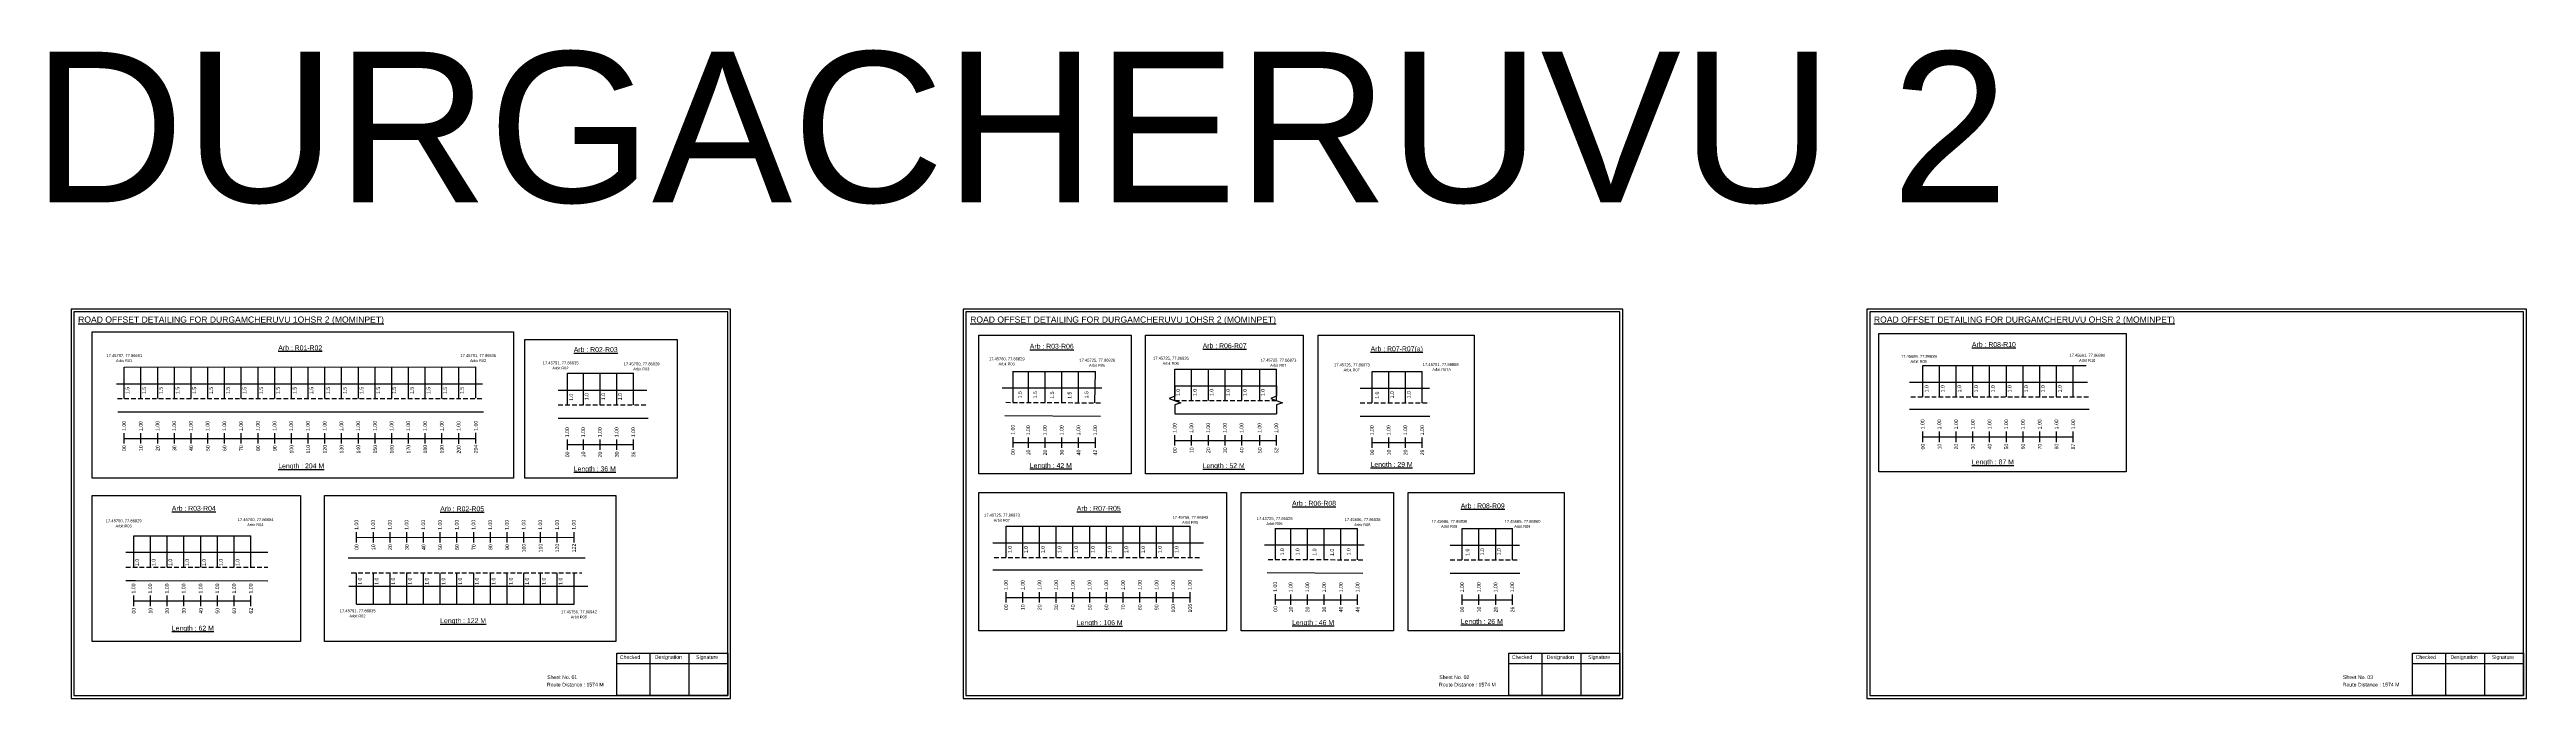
# Model space of a CAD drawing. Header units: inches. Extents: x 105 to 4124, y -559 to 3229.
# Drawn here: x 1257 to 3271, y 121 to 649 of the extents above; entities that cross this region are included whole.
import ezdxf

# ---------------------------------------------------------------- set-up
doc = ezdxf.new("R2010")
doc.units = ezdxf.units.IN
doc.header["$MEASUREMENT"] = 0
doc.linetypes.add('DASHED2', pattern=[0.375, 0.25, -0.125])
doc.layers.add('PDF_Geometry', color=7, linetype='Continuous')
doc.layers.add('PDF_Text', color=5, linetype='Continuous')
doc.styles.add('PDF Arial', font='arial.ttf')
doc.styles.get("Standard").update_dxf_attribs({"font": 'arial.ttf'})

msp = doc.modelspace()

# ---------------------------------------------------------------- linework, layer by layer
at = {"color": 5}
for p, q in [((1317.3, 390.5), (1603.3, 390.7)), ((1677.7, 385.5), (1731.5, 385.5)), ((2040.2, 387), (2107.1, 387)), ((2171.8, 388.9), (2254.4, 388.9)), ((2332.2, 387.1), (2373, 387.1)), ((2780, 391.9), (2912.8, 391.9)), ((1325, 253.3), (1420.4, 253.3)), ((2034.5, 261.2), (2184.1, 261.2)), ((2253.5, 259.3), (2320.4, 259.3)), ((2405.5, 259.4), (2446.3, 259.4)), ((1506.3, 197.7), (1683.1, 197.7))]:
    msp.add_line(p, q, dxfattribs=at)
for p, q in [((1317.3, 365), (1317.3, 390.6)), ((1330.9, 365), (1330.9, 390.6)), ((1344.5, 365), (1344.5, 390.6)), ((1358.1, 365), (1358.1, 390.6)), ((1371.7, 365), (1371.7, 390.6)), ((1385.3, 365), (1385.3, 390.6)), ((1398.9, 365), (1398.9, 390.6)), ((1412.5, 365), (1412.5, 390.6)), ((1426.1, 365), (1426.1, 390.6)), ((1439.7, 365), (1439.7, 390.6)), ((1453.3, 365), (1453.3, 390.6)), ((1466.9, 365), (1466.9, 390.6)), ((1480.5, 365), (1480.5, 390.6)), ((1494.1, 365), (1494.1, 390.6)), ((1507.7, 365), (1507.7, 390.6)), ((1521.3, 365), (1521.3, 390.6)), ((1534.9, 365), (1534.9, 390.6)), ((1548.5, 365), (1548.5, 390.6)), ((1562.1, 365), (1562.1, 390.6)), ((1575.7, 365), (1575.7, 390.6)), ((1589.3, 365.2), (1589.3, 390.5)), ((1603.3, 365.2), (1603.3, 390.7)), ((1677.7, 359.9), (1677.7, 385.5)), ((1690.7, 359.9), (1690.7, 385.5)), ((1704.3, 359.9), (1704.3, 385.5)), ((1717.9, 359.9), (1717.9, 385.5)), ((1731.5, 359.9), (1731.5, 385.5)), ((2040.2, 361.8), (2040.2, 387.3)), ((2052.7, 361.7), (2052.7, 387)), ((2066.3, 361.7), (2066.3, 387)), ((2079.9, 361.7), (2079.9, 387)), ((2093.5, 361.5), (2093.5, 387)), ((2106.8, 361.5), (2107.1, 387)), ((2171.8, 363.4), (2171.8, 388.9)), ((2185.4, 363.4), (2185.4, 388.9)), ((2199, 363.4), (2199, 388.9)), ((2212.6, 363.4), (2212.6, 388.9)), ((2226.2, 363.4), (2226.2, 388.9)), ((2240.8, 363.4), (2240.8, 388.9)), ((2254.4, 363.4), (2254.4, 388.9)), ((2332.2, 361.5), (2332.2, 387.1)), ((2345.8, 361.5), (2345.8, 387.1)), ((2359.4, 361.5), (2359.4, 387.1)), ((2373, 361.5), (2373, 387.1)), ((2780, 366.3), (2780, 391.9)), ((2793.6, 366.3), (2793.6, 391.9)), ((2807.2, 366.3), (2807.2, 391.9)), ((2820.8, 366.3), (2820.8, 391.9)), ((2834.4, 366.3), (2834.4, 391.9)), ((2848, 366.3), (2848, 391.9)), ((2861.6, 366.3), (2861.6, 391.9)), ((2875.2, 366.3), (2875.2, 391.9)), ((2888.8, 366.3), (2888.8, 391.9)), ((2902.4, 366.3), (2902.4, 391.9)), ((1310.9, 376.9), (1608.7, 376.9)), ((1670.3, 371.8), (1742.4, 371.8)), ((2112.3, 373.3), (2031.4, 373.3)), ((2171.8, 375.2), (2254.4, 375.2)), ((2322.4, 373.4), (2378.9, 373.4)), ((2769.2, 378.2), (2913.9, 378.2)), ((1312.1, 354.3), (1609.6, 354.3)), ((1670.3, 349.1), (1743.4, 349.1)), ((2033.6, 351.1), (2111.3, 350.7)), ((2171.8, 352.6), (2254.4, 352.6)), ((2322.4, 350.7), (2379.1, 350.6)), ((2915.3, 356), (2769.2, 356)), ((1325, 227.8), (1325, 253.3)), ((1338.6, 227.8), (1338.6, 253.3)), ((1352.2, 227.8), (1352.2, 253.3)), ((1365.8, 227.8), (1365.8, 253.3)), ((1379.6, 227.8), (1379.6, 253.3)), ((1393.2, 227.8), (1393.2, 253.3)), ((1406.8, 227.8), (1406.8, 253.3)), ((1420.4, 227.8), (1420.4, 253.3)), ((2023.7, 247.6), (2195, 247.6)), ((2034.5, 235.7), (2034.5, 261.2)), ((2048.1, 235.7), (2048.1, 261.2)), ((2061.7, 235.7), (2061.7, 261.2)), ((2075.3, 235.7), (2075.3, 261.2)), ((2088.9, 235.7), (2088.9, 261.2)), ((2102.5, 235.7), (2102.5, 261.2)), ((2116.1, 235.7), (2116.1, 261.2)), ((2129.7, 235.7), (2129.7, 261.2)), ((2143.3, 235.7), (2143.3, 261.2)), ((2156.9, 235.7), (2156.9, 261.2)), ((2170.5, 235.7), (2170.5, 261.2)), ((2184.1, 235.7), (2184.1, 261.2)), ((2325.7, 245.7), (2244.7, 245.7)), ((2253.5, 234.1), (2253.5, 259.6)), ((2266, 234), (2266, 259.3)), ((2279.6, 234), (2279.6, 259.3)), ((2293.2, 234.1), (2293.2, 259.3)), ((2306.8, 233.8), (2306.8, 259.3)), ((2320.2, 233.8), (2320.4, 259.3)), ((2395.7, 245.7), (2452.1, 245.7)), ((2405.5, 233.8), (2405.5, 259.4)), ((2419.1, 233.8), (2419.1, 259.4)), ((2432.7, 233.8), (2432.7, 259.4)), ((2446.3, 233.8), (2446.3, 259.4)), ((1434, 239.7), (1318.6, 239.7)), ((1692.2, 235.2), (1499.5, 235.2)), ((1506.3, 197.7), (1506.3, 223.3)), ((1519.9, 197.7), (1519.9, 223.3)), ((1533.5, 197.7), (1533.5, 223.3)), ((1547.1, 197.7), (1547.1, 223.3)), ((1560.7, 197.7), (1560.7, 223.3)), ((1574.3, 197.7), (1574.3, 223.3)), ((1587.9, 197.7), (1587.9, 223.3)), ((1601.5, 197.7), (1601.5, 223.3)), ((1615.1, 197.7), (1615.1, 223.3)), ((1628.7, 197.7), (1628.7, 223.3)), ((1642.3, 197.7), (1642.3, 223.3)), ((1655.9, 197.7), (1655.9, 223.3)), ((1669.5, 197.7), (1669.5, 223.3)), ((1683.1, 197.7), (1683.1, 223.3)), ((2194.3, 225.4), (2023.7, 225.4)), ((2246.9, 223.5), (2324.7, 223)), ((2395.7, 223), (2452.4, 222.9)), ((1318.6, 217), (1326.6, 217)), ((1326.6, 217), (1434, 216.7)), ((1499.9, 212.5), (1508, 212.5)), ((1508, 212.5), (1694.3, 212.5))]:
    msp.add_line(p, q)
at = {"linetype": 'DASHED2', "ltscale": 15}
for p, q in [((1311.8, 365), (1608.3, 365.1)), ((2171.8, 363.4), (2254.4, 363.4)), ((2770.4, 366.3), (2914.8, 366.3)), ((1670.3, 359.9), (1742.9, 359.9)), ((2034.3, 361.9), (2112.6, 361.5)), ((2322.5, 361.5), (2378.9, 361.5)), ((1318.6, 227.8), (1434, 227.8)), ((1502, 223.3), (1689.4, 223.3)), ((2024.9, 235.7), (2192.5, 235.7)), ((2247.7, 234.2), (2325.9, 233.8)), ((2395.8, 233.8), (2452.1, 233.8))]:
    msp.add_line(p, q, dxfattribs=at)
at = {"color": 217, "true_color": 0x93278f}
for p, q in [((1317.3, 328.3), (1317.3, 336.9)), ((1317.3, 332.6), (1603.3, 332.6)), ((1330.9, 328.3), (1330.9, 336.9)), ((1344.5, 328.3), (1344.5, 336.9)), ((1358.1, 328.3), (1358.1, 336.9)), ((1371.7, 328.3), (1371.7, 336.9)), ((1385.3, 328.3), (1385.3, 336.9)), ((1398.9, 328.3), (1398.9, 336.9)), ((1412.5, 328.3), (1412.5, 336.9)), ((1426.1, 328.3), (1426.1, 336.9)), ((1439.7, 328.3), (1439.7, 336.9)), ((1453.3, 328.3), (1453.3, 336.9)), ((1466.9, 328.3), (1466.9, 336.9)), ((1480.5, 328.3), (1480.5, 336.9)), ((1494.1, 328.3), (1494.1, 336.9)), ((1507.7, 328.3), (1507.7, 336.9)), ((1521.3, 328.3), (1521.3, 336.9)), ((1534.9, 328.3), (1534.9, 336.9)), ((1548.5, 328.3), (1548.5, 336.9)), ((1562.1, 328.3), (1562.1, 336.9)), ((1575.7, 328.3), (1575.7, 336.9)), ((1589.3, 328.2), (1589.3, 336.8)), ((1603.3, 328.5), (1603.3, 337.1)), ((1677.7, 323.2), (1677.7, 331.8)), ((1677.7, 327.5), (1731.5, 327.5)), ((1690.7, 323.2), (1690.7, 331.8)), ((1704.3, 323.2), (1704.3, 331.8)), ((1717.9, 323.2), (1717.9, 331.8)), ((1731.5, 323.2), (1731.5, 331.8)), ((2040.2, 325.2), (2040.2, 333.7)), ((2040.2, 329.1), (2107.1, 329.1)), ((2052.7, 324.8), (2052.7, 333.3)), ((2066.3, 324.8), (2066.3, 333.3)), ((2079.9, 324.8), (2079.9, 333.3)), ((2093.5, 324.8), (2093.5, 333.3)), ((2107.1, 324.8), (2107.1, 333.3)), ((2171.8, 326.7), (2171.8, 335.2)), ((2171.8, 330.9), (2254.4, 330.9)), ((2185.4, 326.7), (2185.4, 335.2)), ((2199, 326.7), (2199, 335.2)), ((2212.6, 326.7), (2212.6, 335.2)), ((2226.2, 326.7), (2226.2, 335.2)), ((2240.8, 326.7), (2240.8, 335.2)), ((2254.4, 326.7), (2254.4, 335.2)), ((2332.2, 324.8), (2332.2, 333.4)), ((2332.2, 329.1), (2373, 329.1)), ((2345.8, 324.8), (2345.8, 333.4)), ((2359.4, 324.8), (2359.4, 333.4)), ((2373, 324.8), (2373, 333.4)), ((2780, 329.6), (2780, 338.2)), ((2780, 333.9), (2902.4, 333.9)), ((2793.6, 329.6), (2793.6, 338.2)), ((2807.2, 329.6), (2807.2, 338.2)), ((2820.8, 329.6), (2820.8, 338.2)), ((2834.4, 329.6), (2834.4, 338.2)), ((2848, 329.6), (2848, 338.2)), ((2861.6, 329.6), (2861.6, 338.2)), ((2875.2, 329.6), (2875.2, 338.2)), ((2888.8, 329.6), (2888.8, 338.2)), ((2902.4, 329.6), (2902.4, 338.2)), ((1506.3, 247.9), (1506.3, 256.4)), ((1506.3, 252.1), (1683.1, 252.3)), ((1519.9, 247.9), (1519.9, 256.4)), ((1533.5, 247.9), (1533.5, 256.4)), ((1547.1, 247.9), (1547.1, 256.4)), ((1560.7, 247.9), (1560.7, 256.4)), ((1574.3, 247.9), (1574.3, 256.4)), ((1587.9, 247.9), (1587.9, 256.4)), ((1601.5, 247.9), (1601.5, 256.4)), ((1615.1, 247.9), (1615.1, 256.4)), ((1628.7, 247.9), (1628.7, 256.4)), ((1642.3, 247.9), (1642.3, 256.4)), ((1655.9, 247.9), (1655.9, 256.4)), ((1669.5, 247.9), (1669.5, 256.4)), ((1683.1, 247.9), (1683.1, 256.4)), ((1325, 196.1), (1325, 204.7)), ((1338.6, 196.1), (1338.6, 204.7)), ((1352.2, 196.1), (1352.2, 204.7)), ((1365.8, 196.1), (1365.8, 204.7)), ((1379.6, 196.1), (1379.6, 204.7)), ((1393.2, 196.1), (1393.2, 204.7)), ((1406.8, 196.1), (1406.8, 204.7)), ((1420.4, 196.1), (1420.4, 204.7)), ((2034.5, 199), (2034.5, 207.5)), ((2034.5, 203.2), (2184.1, 203.3)), ((2048.1, 199), (2048.1, 207.5)), ((2061.7, 199), (2061.7, 207.5)), ((2075.3, 199), (2075.3, 207.5)), ((2088.9, 199), (2088.9, 207.5)), ((2102.5, 199), (2102.5, 207.5)), ((2116.1, 199), (2116.1, 207.5)), ((2129.7, 199), (2129.7, 207.5)), ((2143.3, 199), (2143.3, 207.5)), ((2156.9, 199), (2156.9, 207.5)), ((2170.5, 199), (2170.5, 207.5)), ((2184.1, 199), (2184.1, 207.5)), ((2253.5, 197.5), (2253.5, 206)), ((2266, 197.1), (2266, 205.7)), ((2279.6, 197.1), (2279.6, 205.7)), ((2293.2, 197.1), (2293.2, 205.7)), ((2306.8, 197.1), (2306.8, 205.7)), ((2320.4, 197.1), (2320.4, 205.7)), ((2405.5, 197.1), (2405.5, 205.7)), ((2419.1, 197.1), (2419.1, 205.7)), ((2432.7, 197.1), (2432.7, 205.7)), ((2446.3, 197.1), (2446.3, 205.7)), ((1325, 200.4), (1420.4, 200.4)), ((2253.5, 201.4), (2320.4, 201.4)), ((2405.5, 201.4), (2446.3, 201.4))]:
    msp.add_line(p, q, dxfattribs=at)
for points in [[(1291.1, 419.3), (1634, 419.3), (1634, 300.3), (1291.1, 300.3)], [(1643.2, 413), (1767, 413), (1767, 300.3), (1643.2, 300.3)], [(2012.4, 416.4), (2136.2, 416.4), (2136.2, 303.7), (2012.4, 303.7)], [(2147.9, 416.4), (2276, 416.4), (2276, 303.7), (2147.9, 303.7)], [(2288.4, 416.4), (2415.1, 416.4), (2415.1, 303.7), (2288.4, 303.7)], [(2744.3, 418), (2945.5, 418), (2945.5, 305.3), (2744.3, 305.3)], [(1291.1, 286.2), (1460.7, 286.2), (1460.7, 167.4), (1291.1, 167.4)], [(1480.2, 286.2), (1717.1, 286.2), (1717.1, 167.4), (1480.2, 167.4)], [(2012.4, 288.7), (2213.7, 288.7), (2213.7, 176), (2012.4, 176)], [(2225.8, 288.7), (2349.6, 288.7), (2349.6, 176), (2225.8, 176)], [(2361.6, 288.7), (2488.4, 288.7), (2488.4, 176), (2361.6, 176)]]:
    msp.add_lwpolyline(points, close=True)
at = {"linetype": 'Continuous'}
for points in [[(2171.8, 375.2), (2171.8, 366.8), (2167.1, 365.1), (2176.5, 361.6), (2171.8, 359.9), (2171.8, 352.6)], [(2254.4, 375.2), (2254.4, 366.8), (2249.7, 365.1), (2259.2, 361.6), (2254.4, 359.9), (2254.4, 352.6)]]:
    msp.add_lwpolyline(points, dxfattribs=at)
at = {"layer": 'PDF_Geometry'}
for points in [[(1274.1, 437.8), (1274.1, 121.1), (1810.5, 121.1), (1810.5, 437.8)], [(1276.4, 435.4), (1276.4, 123.5), (1808.1, 123.5), (1808.1, 435.4)], [(1999.5, 437.8), (1999.5, 121.1), (2536, 121.1), (2536, 437.8)], [(2001.9, 435.4), (2001.9, 123.5), (2533.6, 123.5), (2533.6, 435.4)], [(2734.5, 437.8), (2734.5, 121.1), (3271, 121.1), (3271, 437.8)], [(2736.9, 435.4), (2736.9, 123.5), (3268.6, 123.5), (3268.6, 435.4)]]:
    msp.add_lwpolyline(points, close=True, dxfattribs=at)
at = {"layer": 'PDF_Geometry', "color": 242, "true_color": 0xcc1f26}
for points in [[(1808.1, 123.4), (1717.8, 123.4), (1717.8, 158), (1808.1, 158)], [(2533.6, 123.4), (2443.3, 123.4), (2443.3, 158), (2533.6, 158)], [(3268.6, 123.4), (3178.3, 123.4), (3178.3, 158), (3268.6, 158)]]:
    msp.add_lwpolyline(points, close=True, dxfattribs=at)
for points in [[(1717.8, 149.6), (1808.1, 149.6)], [(1744.8, 158), (1744.8, 123.4)], [(1776.5, 158), (1776.5, 123.4)], [(2443.3, 149.6), (2533.6, 149.6)], [(2470.2, 158), (2470.2, 123.4)], [(2502, 158), (2502, 123.4)], [(3178.3, 149.6), (3268.6, 149.6)], [(3205.2, 158), (3205.2, 123.4)], [(3237, 158), (3237, 123.4)]]:
    msp.add_lwpolyline(points, dxfattribs=at)

# ---------------------------------------------------------------- texts
for s, height, p in [('DURGACHERUVU 2', 122.535, (1242.5, 524.5)), ('Route Distance : 1574 M', 3, (1661.1, 130.8)), ('Sheet No. 01', 3, (1661.3, 136.9)), ('Route Distance : 1574 M', 3, (2386.6, 130.8)), ('Sheet No. 02', 3, (2386.8, 136.9)), ('Sheet No. 03', 3, (3121.8, 136.9)), ('Route Distance : 1574 M', 3, (3121.6, 130.8))]:
    msp.add_text(s, height=height).set_placement(p)
at = {"color": 242, "true_color": 0xcd2027}
for s, height, p in [('%%UROAD OFFSET DETAILING FOR DURGAMCHERUVU 1OHSR 2 (MOMINPET)', 5, (1279.8, 426.7)), ('%%UROAD OFFSET DETAILING FOR DURGAMCHERUVU 1OHSR 2 (MOMINPET)', 5, (2005.3, 426.7)), ('%%UROAD OFFSET DETAILING FOR DURGAMCHERUVU OHSR 2 (MOMINPET)', 5, (2740.3, 426.7)), ('%%UArb : R01-R02', 4, (1442.6, 404.2)), ('%%UArb : R02-R03', 4, (1682.9, 402.8)), ('%%UArb : R03-R06', 4, (2053.8, 405.5)), ('%%UArb : R06-R07', 4, (2194.4, 405.9)), ('%%UArb : R07-R07(a)', 4, (2331, 403.4)), ('%%UArb : R08-R10', 4, (2820, 406.9)), ('%%ULength : 204 M', 4, (1442.6, 308.2)), ('%%ULength : 36 M', 4, (1682.9, 305.8)), ('%%ULength : 42 M', 4, (2053.8, 308.5)), ('%%ULength : 52 M', 4, (2194.4, 308.4)), ('%%ULength : 29 M', 4, (2331, 309.4)), ('%%ULength : 87 M', 4, (2820, 311.4)), ('%%UArb : R06-R08', 4, (2267.1, 277.8)), ('%%UArb : R03-R04', 4, (1356, 273.7)), ('%%UArb : R02-R05', 4, (1574.3, 273.3)), ('%%UArb : R07-R05', 4, (2092, 273.7)), ('%%UArb : R08-R09', 4, (2404.3, 275.7)), ('%%ULength : 122 M', 4, (1574.3, 182.3)), ('%%ULength : 106 M', 4, (2092, 180.7)), ('%%ULength : 46 M', 4, (2267.1, 180.8)), ('%%ULength : 26 M', 4, (2404.3, 181.7)), ('%%ULength : 62 M', 4, (1356, 176.2))]:
    msp.add_text(s, height=height, dxfattribs=at).set_placement(p)
at = {"color": 5}
for s, height, p in [('17.45797, 77.86681', 2.34, (1302.8, 398.8)), ('Arbit R01', 2.25, (1310.6, 394.7)), ('17.45791, 77.86835', 2.34, (1590.7, 398.8)), ('Arbit R02', 2.25, (1598.5, 394.7)), ('17.45791, 77.86835', 2.34, (1657.7, 392.8)), ('Arbit R02', 2.25, (1665.5, 388.6)), ('17.45760, 77.86829', 2.34, (1723.5, 392)), ('Arbit R03', 2.25, (1731.3, 387.9)), ('17.45760, 77.86829', 2.34, (2020.5, 396.1)), ('Arbit R03', 2.25, (2028.4, 392)), ('17.45725, 77.86826', 2.34, (2094.1, 395)), ('Arbit R06', 2.25, (2102, 390.9)), ('17.45725, 77.86826', 2.34, (2154, 396.6)), ('Arbit R06', 2.25, (2161.8, 392.4)), ('17.45725, 77.86873', 2.34, (2241.5, 395)), ('Arbit R07', 2.25, (2249.3, 390.9)), ('17.45725, 77.86873', 2.34, (2301.2, 391.2)), ('Arbit R07', 2.25, (2309, 387.1)), ('17.45701, 77.86868', 2.34, (2373.4, 391.5)), ('Arbit R07A', 2.25, (2381.2, 387.4)), ('17.45686, 77.86838', 2.34, (2762.3, 398.1)), ('Arbit R08', 2.25, (2770.1, 394)), ('17.45661, 77.86890', 2.34, (2899.3, 399)), ('Arbit R10', 2.25, (2907.2, 394.8)), ('17.45760, 77.86829', 2.34, (1302.3, 264.4)), ('Arbit R03', 2.25, (1310.2, 260.2)), ('17.45750, 77.86884', 2.34, (1409.6, 265.3)), ('Arbit R04', 2.25, (1417.4, 261.2)), ('17.45725, 77.86873', 2.34, (2016.6, 269)), ('Arbit R07', 2.25, (2024.5, 264.8)), ('17.45756, 77.86942', 2.34, (2169.9, 267.2)), ('Arbit R05', 2.25, (2177.7, 263.1)), ('17.45725, 77.86826', 2.34, (2238.4, 266.2)), ('Arbit R06', 2.25, (2246.2, 262.1)), ('17.45686, 77.86838', 2.34, (2309.9, 265.4)), ('Arbit R08', 2.25, (2317.7, 261.2)), ('17.45686, 77.86838', 2.34, (2380.5, 263.9)), ('Arbit R08', 2.25, (2388.3, 259.8)), ('17.45685, 77.86860', 2.34, (2440, 263.9)), ('Arbit R09', 2.25, (2447.8, 259.8)), ('17.45791, 77.86835', 2.34, (1492.6, 191.2)), ('Arbit R02', 2.25, (1500.4, 187)), ('17.45756, 77.86942', 2.34, (1672.6, 190.3)), ('Arbit R05', 2.25, (1680.5, 186.2))]:
    msp.add_text(s, height=height, dxfattribs=at).set_placement(p)
for s, p in [('1.5', (1321.4, 368.7)), ('1.5', (1335, 368.7)), ('1.5', (1348.6, 368.7)), ('1.5', (1362.2, 368.7)), ('1.5', (1375.8, 368.7)), ('1.5', (1389.4, 368.7)), ('1.5', (1403, 368.7)), ('1.5', (1416.6, 368.7)), ('1.5', (1430.2, 368.7)), ('1.5', (1443.8, 368.7)), ('1.5', (1457.4, 368.7)), ('1.5', (1471, 368.7)), ('1.5', (1484.6, 368.7)), ('1.5', (1498.2, 368.7)), ('1.5', (1511.8, 368.7)), ('1.5', (1525.4, 368.7)), ('1.5', (1538.3, 368.7)), ('1.5', (1552.6, 368.7)), ('1.5', (1566.2, 368.7)), ('1.5', (1579.8, 368.7)), ('1.5', (1593.4, 368.6)), ('1.0', (1682.3, 363.1)), ('1.0', (1694.8, 363.6)), ('1.0', (1708.4, 363.6)), ('1.0', (1722, 363.6)), ('1.5', (2047.1, 365.1)), ('1.5', (2059.7, 365.1)), ('1.5', (2073.4, 364.9)), ('1.5', (2087.7, 364.7)), ('1.5', (2101.3, 365.1)), ('1.0', (2175.9, 367)), ('1.0', (2189.5, 367)), ('1.0', (2203.1, 367)), ('1.0', (2216.7, 367)), ('1.0', (2230.3, 367)), ('1.0', (2244.9, 367)), ('1.0', (2337.9, 364.8)), ('1.0', (2349.9, 365.2)), ('1.0', (2363.5, 365.2)), ('1.0', (2784.5, 370)), ('1.0', (2797.7, 370)), ('1.0', (2811.3, 370)), ('1.0', (2824.9, 370)), ('1.0', (2838.5, 370)), ('1.0', (2852.1, 370)), ('1.0', (2865.7, 370)), ('1.0', (2879.3, 370)), ('1.0', (2892.9, 370)), ('1.0', (2039.1, 239.3)), ('1.0', (2052.2, 239.3)), ('1.0', (2065.8, 239.3)), ('1.0', (2079.4, 239.3)), ('1.0', (2093, 239.3)), ('1.0', (2106.6, 239.3)), ('1.0', (2120.2, 239.3)), ('1.0', (2133.8, 239.3)), ('1.0', (2147.4, 239.3)), ('1.0', (2161, 239.3)), ('1.0', (2174.6, 239.3)), ('1.0', (2260.5, 237.4)), ('1.0', (2273, 237.4)), ('1.0', (2286.8, 237.2)), ('1.0', (2301.1, 237)), ('1.0', (2314.6, 237.4)), ('1.0', (2411.2, 237.1)), ('1.0', (2423.2, 237.5)), ('1.0', (2436.8, 237.5)), ('1.0', (1329.2, 228.8)), ('1.0', (1342.7, 228.8)), ('1.0', (1356.3, 228.8)), ('1.0', (1369.9, 228.8)), ('1.0', (1383.7, 228.8)), ('1.0', (1397.3, 228.8)), ('1.0', (1410.9, 228.8)), ('1.0', (1510.5, 213.5)), ('1.0', (1524, 213.5)), ('1.0', (1537.6, 213.5)), ('1.0', (1551.2, 213.5)), ('1.0', (1564.8, 213.5)), ('1.0', (1578.4, 213.5)), ('1.0', (1592, 213.5)), ('1.0', (1605.6, 213.5)), ('1.0', (1619.2, 213.5)), ('1.0', (1633.2, 213.5)), ('1.0', (1646.4, 213.5)), ('1.0', (1660, 213.5)), ('1.0', (1673.6, 213.5))]:
    msp.add_text(s, height=3, rotation=90).set_placement(p)
at = {"color": 217, "true_color": 0x93278f}
for s, p in [('1.00', (1318.6, 338.6)), ('1.00', (1332.2, 338.6)), ('1.00', (1345.8, 338.6)), ('1.00', (1359.4, 338.6)), ('1.00', (1373, 338.6)), ('1.00', (1386.6, 338.6)), ('1.00', (1400.2, 338.6)), ('1.00', (1413.8, 338.6)), ('1.00', (1427.4, 338.6)), ('1.00', (1441, 338.6)), ('1.00', (1454.6, 338.6)), ('1.00', (1468.2, 338.6)), ('1.00', (1481.8, 338.6)), ('1.00', (1495.4, 338.6)), ('1.00', (1509, 338.6)), ('1.00', (1522.6, 338.6)), ('1.00', (1536.2, 338.6)), ('1.00', (1549.8, 338.6)), ('1.00', (1563.4, 338.6)), ('1.00', (1577, 338.6)), ('1.00', (1590.7, 338.5)), ('1.00', (1604.7, 338.8)), ('1.00', (2041.5, 335.5)), ('1.00', (2054, 335.1)), ('1.00', (2067.6, 335.1)), ('1.00', (2081.2, 335.1)), ('1.00', (2094.8, 335.1)), ('1.00', (2108.4, 335.1)), ('1.00', (2173.1, 337)), ('1.00', (2186.7, 337)), ('1.00', (2200.3, 337)), ('1.00', (2213.9, 337)), ('1.00', (2227.5, 337)), ('1.00', (2242.2, 337)), ('1.00', (2255.8, 337)), ('1.00', (2333.5, 335.1)), ('1.00', (2347.1, 335.1)), ('1.00', (2360.7, 335.1)), ('1.00', (2374.3, 335.1)), ('1.00', (2781.4, 339.9)), ('1.00', (2795, 339.9)), ('1.00', (2808.6, 339.9)), ('1.00', (2822.2, 339.9)), ('1.00', (2835.8, 339.9)), ('1.00', (2849.4, 339.9)), ('1.00', (2863, 339.9)), ('1.00', (2876.6, 339.9)), ('1.00', (2890.2, 339.9)), ('1.00', (2903.8, 339.9)), ('00', (1318.8, 322.3)), ('10', (1332.4, 322.3)), ('20', (1346, 322.3)), ('30', (1359.6, 322.3)), ('40', (1373.2, 322.3)), ('50', (1386.8, 322.3)), ('60', (1400.4, 322.3)), ('70', (1414, 322.3)), ('80', (1427.6, 322.3)), ('90', (1441.2, 322.3)), ('100', (1454.8, 320.3)), ('110', (1468.4, 320.3)), ('120', (1482, 320.3)), ('130', (1495.6, 320.3)), ('140', (1509.2, 320.3)), ('150', (1522.8, 320.3)), ('160', (1536.4, 320.3)), ('170', (1550, 320.3)), ('180', (1563.6, 320.3)), ('190', (1577.2, 320.3)), ('200', (1590.8, 320.2)), ('204', (1604.8, 320.5)), ('1.00', (1679, 333.5)), ('1.00', (1692, 333.5)), ('1.00', (1705.6, 333.5)), ('1.00', (1719.2, 333.5)), ('1.00', (1732.8, 333.5)), ('00', (2041.6, 319.1)), ('10', (2054.1, 318.8)), ('20', (2067.7, 318.8)), ('30', (2081.3, 318.8)), ('40', (2094.9, 318.8)), ('42', (2108.5, 318.8)), ('00', (2173.3, 320.6)), ('10', (2186.9, 320.6)), ('20', (2200.5, 320.6)), ('30', (2214.1, 320.6)), ('40', (2227.7, 320.6)), ('50', (2242.3, 320.6)), ('52', (2255.9, 320.6)), ('00', (2333.7, 318.8)), ('10', (2347.3, 318.8)), ('20', (2360.9, 318.8)), ('29', (2374.5, 318.8)), ('00', (2781.5, 323.6)), ('10', (2795.1, 323.6)), ('20', (2808.7, 323.6)), ('30', (2822.3, 323.6)), ('40', (2835.9, 323.6)), ('50', (2849.5, 323.6)), ('60', (2863.1, 323.6)), ('70', (2876.7, 323.6)), ('80', (2890.3, 323.6)), ('87', (2903.9, 323.6)), ('00', (1679.2, 317.2)), ('10', (1692.2, 317.2)), ('20', (1705.8, 317.2)), ('30', (1719.4, 317.2)), ('36', (1733, 317.2)), ('1.00', (1507.6, 258.2)), ('1.00', (1521.2, 258.2)), ('1.00', (1534.8, 258.2)), ('1.00', (1548.4, 258.2)), ('1.00', (1562, 258.2)), ('1.00', (1575.6, 258.2)), ('1.00', (1589.2, 258.2)), ('1.00', (1602.8, 258.2)), ('1.00', (1616.4, 258.2)), ('1.00', (1630, 258.2)), ('1.00', (1643.6, 258.2)), ('1.00', (1657.2, 258.2)), ('1.00', (1670.8, 258.2)), ('1.00', (1684.4, 258.2)), ('00', (1507.8, 241.8)), ('10', (1521.4, 241.8)), ('20', (1535, 241.8)), ('30', (1548.6, 241.8)), ('40', (1562.2, 241.8)), ('50', (1575.8, 241.8)), ('60', (1589.4, 241.8)), ('70', (1603, 241.8)), ('80', (1616.6, 241.8)), ('90', (1630.2, 241.8)), ('100', (1643.8, 239.9)), ('110', (1657.4, 239.9)), ('120', (1671, 239.9)), ('122', (1684.6, 239.9)), ('1.00', (1326.3, 206.4)), ('1.00', (1339.9, 206.4)), ('1.00', (1353.5, 206.4)), ('1.00', (1367.1, 206.4)), ('1.00', (1380.9, 206.4)), ('1.00', (1394.5, 206.4)), ('1.00', (1408.1, 206.4)), ('1.00', (1421.7, 206.4)), ('1.00', (2035.9, 209.3)), ('1.00', (2049.5, 209.3)), ('1.00', (2063.1, 209.3)), ('1.00', (2076.7, 209.3)), ('1.00', (2090.3, 209.3)), ('1.00', (2103.9, 209.3)), ('1.00', (2117.5, 209.3)), ('1.00', (2131.1, 209.3)), ('1.00', (2144.7, 209.3)), ('1.00', (2158.3, 209.3)), ('1.00', (2171.9, 209.3)), ('1.00', (2185.5, 209.3)), ('1.00', (2254.8, 207.8)), ('1.00', (2267.4, 207.4)), ('1.00', (2281, 207.4)), ('1.00', (2294.6, 207.4)), ('1.00', (2308.2, 207.4)), ('1.00', (2321.8, 207.4)), ('1.00', (2406.8, 207.4)), ('1.00', (2420.4, 207.4)), ('1.00', (2434, 207.4)), ('1.00', (2447.6, 207.4)), ('00', (1326.5, 190.1)), ('10', (1340.1, 190.1)), ('20', (1353.7, 190.1)), ('30', (1367.3, 190.1)), ('40', (1381.1, 190.1)), ('50', (1394.7, 190.1)), ('60', (1408.3, 190.1)), ('62', (1421.9, 190.1)), ('00', (2036, 192.9)), ('10', (2049.6, 192.9)), ('20', (2063.2, 192.9)), ('30', (2076.8, 192.9)), ('40', (2090.4, 192.9)), ('50', (2104, 192.9)), ('60', (2117.6, 192.9)), ('70', (2131.2, 192.9)), ('80', (2144.8, 192.9)), ('90', (2158.4, 192.9)), ('100', (2172, 191)), ('106', (2185.6, 191)), ('00', (2255, 191.5)), ('10', (2267.5, 191.1)), ('20', (2281.1, 191.1)), ('30', (2294.7, 191.1)), ('40', (2308.3, 191.1)), ('46', (2321.9, 191.1)), ('00', (2407, 191.1)), ('10', (2420.6, 191.1)), ('20', (2434.2, 191.1)), ('26', (2447.8, 191.1))]:
    msp.add_text(s, height=3, rotation=90, dxfattribs=at).set_placement(p)
at = {"layer": 'PDF_Text', "color": 7, "attachment_point": 7, "style": 'PDF Arial'}
for s, insert, char_height in [('Checked', (1720.4, 153.1), 3), ('Designation', (1748.8, 152.3), 3.001), ('Signature', (1782.4, 152.3), 3), ('Checked', (2445.9, 153.1), 3), ('Designation', (2474.2, 152.3), 3.001), ('Signature', (2507.9, 152.3), 3), ('Checked', (3180.9, 153.1), 3), ('Designation', (3209.2, 152.3), 3.001), ('Signature', (3242.9, 152.3), 3)]:
    msp.add_mtext(s, dxfattribs=dict(at, insert=insert, char_height=char_height))

doc.saveas('drawing.dxf')
